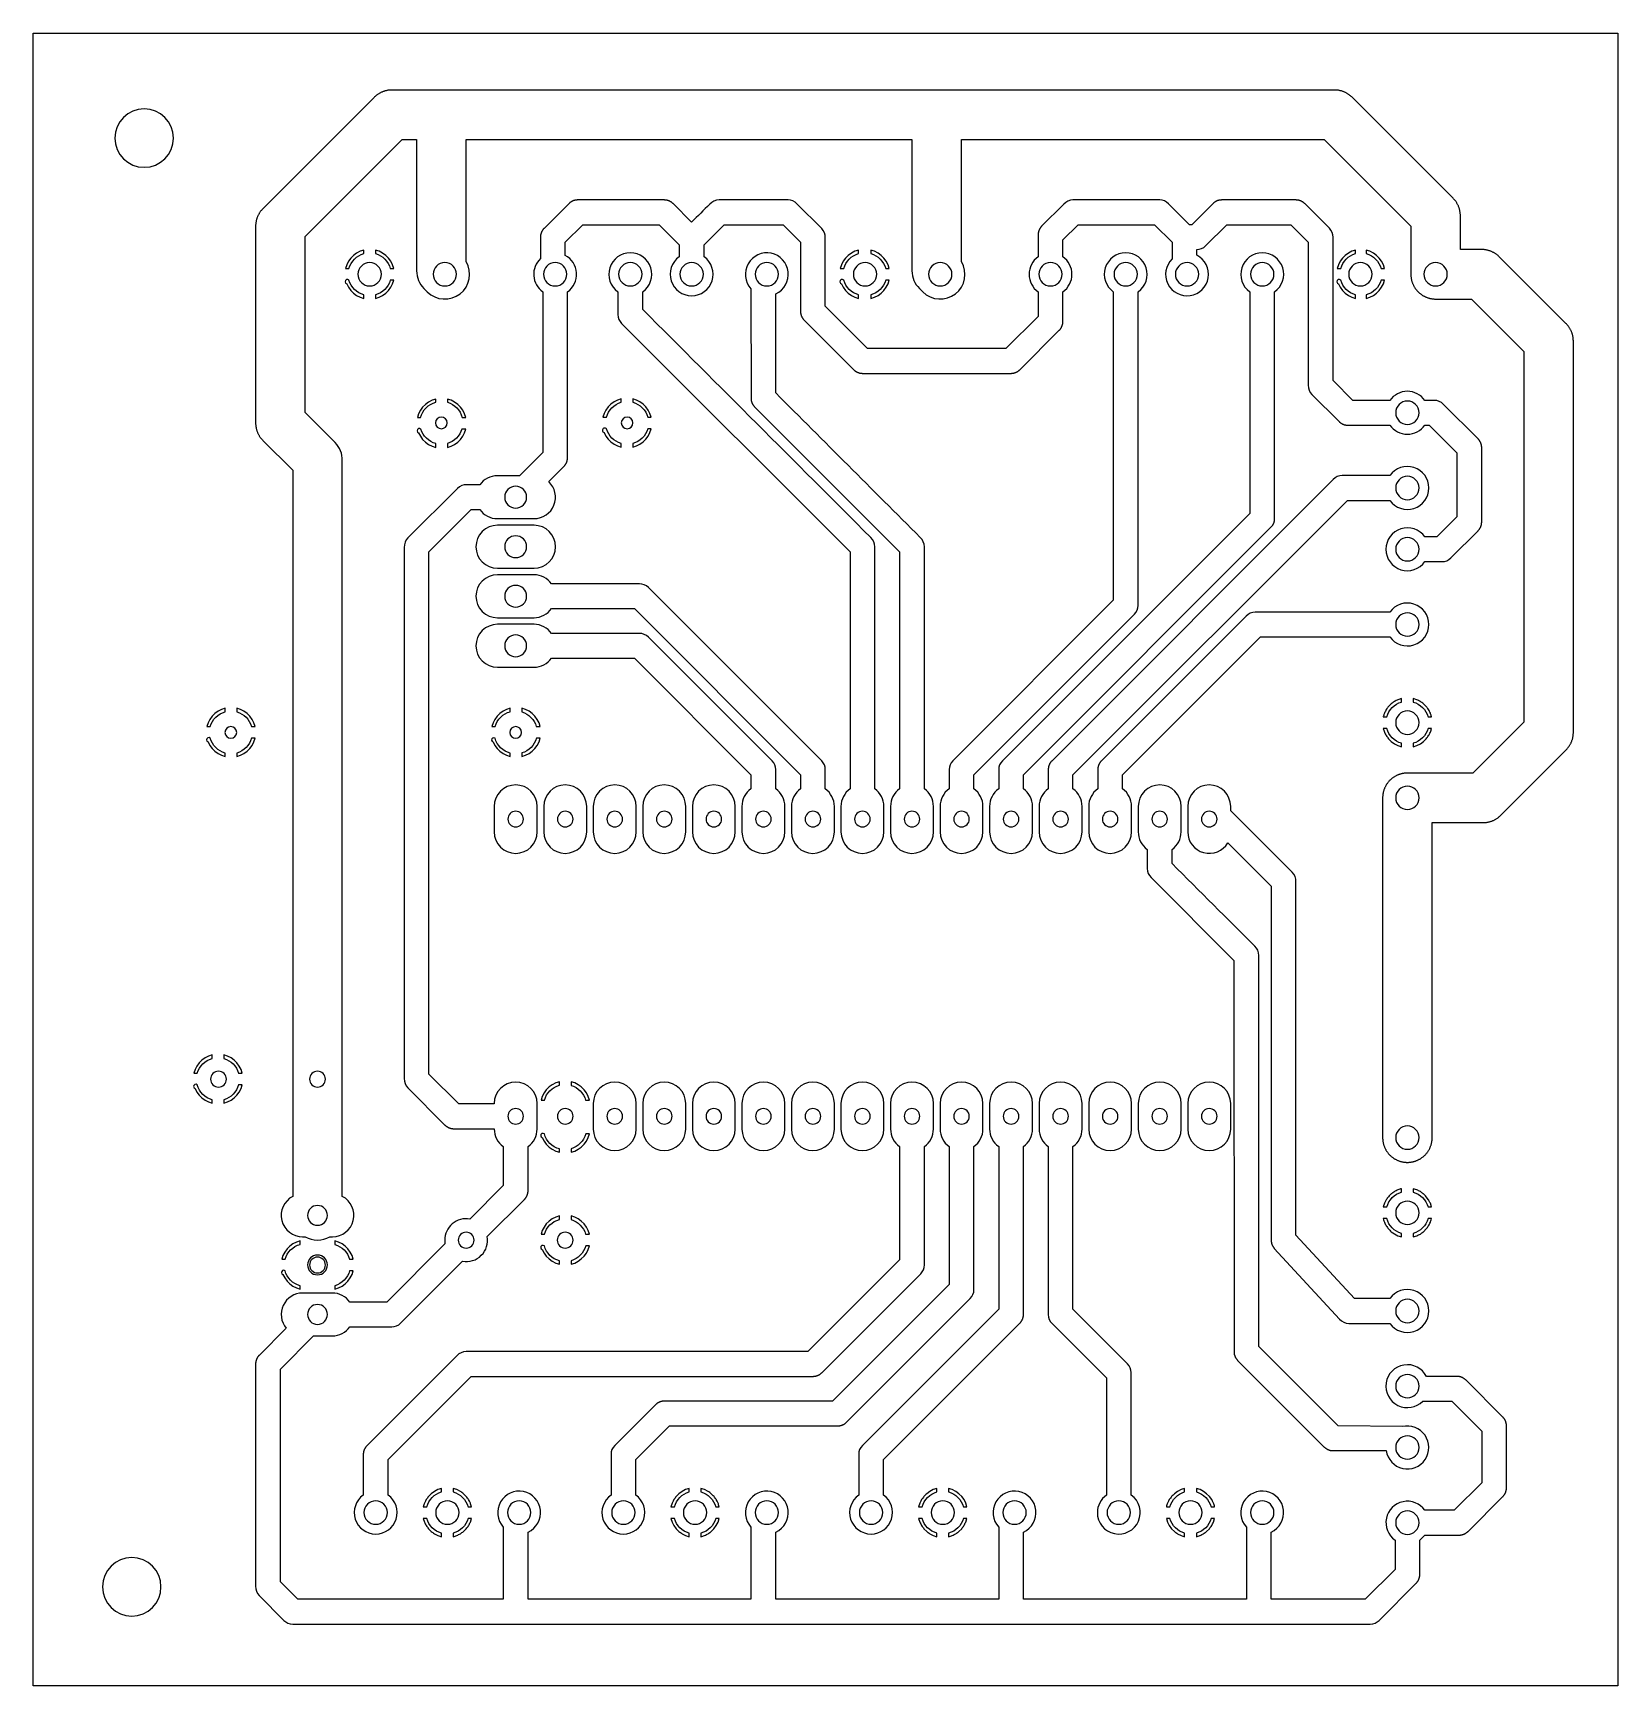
# Model space of a CAD drawing. Extents: x 81.1 to 162.4, y -5.1 to 79.7.
import ezdxf

# ---------------------------------------------------------------- set-up
doc = ezdxf.new("R2010")
doc.units = 0
for name, color, linetype in [('DIMENSION', 30, 'CONTINUOUS'), ('DRILL', 4, 'CONTINUOUS'), ('ROUTES', 7, 'CONTINUOUS')]:
    doc.layers.add(name, color=color, linetype=linetype)

msp = doc.modelspace()

# ---------------------------------------------------------------- linework, layer by layer
at = {"layer": 'DIMENSION'}
msp.add_lwpolyline([(162.395, 79.68), (162.395, -5.08), (81.135, -5.08), (81.135, 79.68), (162.395, 79.68)], dxfattribs=at)
at = {"layer": 'DIMENSION', "extrusion": (0, 0, -1)}
for centre in [(-86.83, 74.295), (-86.195, 0)]:
    msp.add_circle(centre, 1.5, dxfattribs=at)
at = {"layer": 'DRILL', "extrusion": (0, 0, -1)}
for centre, radius in [((-98.393, 67.31), 0.6), ((-102.248, 67.31), 0.6), ((-107.903, 67.31), 0.6), ((-111.758, 67.31), 0.6), ((-114.903, 67.31), 0.6), ((-118.758, 67.31), 0.6), ((-123.793, 67.31), 0.6), ((-127.648, 67.31), 0.6), ((-133.303, 67.31), 0.6), ((-137.158, 67.31), 0.6), ((-140.303, 67.31), 0.6), ((-144.158, 67.31), 0.6), ((-149.193, 67.31), 0.6), ((-153.048, 67.31), 0.6), ((-151.6, 60.208), 0.6), ((-102.07, 59.69), 0.3), ((-111.595, 59.69), 0.3), ((-151.6, 56.352), 0.6), ((-105.88, 55.88), 0.559), ((-105.88, 53.34), 0.559), ((-151.6, 53.208), 0.6), ((-105.88, 50.8), 0.559), ((-151.6, 49.352), 0.6), ((-105.88, 48.26), 0.559), ((-91.275, 43.815), 0.3), ((-105.88, 43.815), 0.3), ((-151.6, 44.318), 0.6), ((-151.6, 40.462), 0.6), ((-105.88, 39.37), 0.4), ((-108.42, 39.37), 0.4), ((-110.96, 39.37), 0.4), ((-113.5, 39.37), 0.4), ((-116.04, 39.37), 0.4), ((-118.58, 39.37), 0.4), ((-121.12, 39.37), 0.4), ((-123.66, 39.37), 0.4), ((-126.2, 39.37), 0.4), ((-128.74, 39.37), 0.4), ((-131.28, 39.37), 0.4), ((-133.82, 39.37), 0.4), ((-136.36, 39.37), 0.4), ((-138.9, 39.37), 0.4), ((-141.44, 39.37), 0.4), ((-90.64, 26.035), 0.406), ((-95.72, 26.035), 0.406), ((-105.88, 24.13), 0.4), ((-108.42, 24.13), 0.4), ((-110.96, 24.13), 0.4), ((-113.5, 24.13), 0.4), ((-116.04, 24.13), 0.4), ((-118.58, 24.13), 0.4), ((-121.12, 24.13), 0.4), ((-123.66, 24.13), 0.4), ((-126.2, 24.13), 0.4), ((-128.74, 24.13), 0.4), ((-131.28, 24.13), 0.4), ((-133.82, 24.13), 0.4), ((-136.36, 24.13), 0.4), ((-138.9, 24.13), 0.4), ((-141.44, 24.13), 0.4), ((-151.6, 23.038), 0.6), ((-95.72, 19.05), 0.508), ((-151.6, 19.182), 0.6), ((-103.34, 17.78), 0.406), ((-108.42, 17.78), 0.406), ((-95.72, 16.51), 0.508), ((-95.72, 16.503), 0.406), ((-95.72, 13.97), 0.508), ((-151.6, 14.148), 0.6), ((-151.6, 10.292), 0.6), ((-151.6, 7.148), 0.6), ((-98.703, 3.81), 0.6), ((-102.38, 3.81), 0.6), ((-106.058, 3.81), 0.6), ((-111.403, 3.81), 0.6), ((-115.08, 3.81), 0.6), ((-118.758, 3.81), 0.6), ((-124.103, 3.81), 0.6), ((-127.78, 3.81), 0.6), ((-131.458, 3.81), 0.6), ((-136.803, 3.81), 0.6), ((-140.48, 3.81), 0.6), ((-144.158, 3.81), 0.6), ((-151.6, 3.292), 0.6)]:
    msp.add_circle(centre, radius, dxfattribs=at)
at = {"layer": 'ROUTES'}
for points in [[(96.99, 26.007), (96.99, 57.752, 0.205528), (96.618, 58.683), (95.085, 60.216), (95.085, 69.248), (100.056, 74.219), (100.8, 74.219), (100.8, 67.488, 0.200876), (101.179, 66.583), (101.35, 66.412, 0.882244), (103.34, 67.958), (103.34, 74.219), (126.2, 74.219), (126.2, 67.488, 0.200876), (126.579, 66.583), (126.75, 66.412, 0.882244), (128.74, 67.958), (128.74, 74.219), (147.34, 74.219), (151.778, 69.781), (151.778, 67.31), (151.779, 67.282), (151.779, 67.253), (151.781, 67.225), (151.783, 67.196), (151.786, 67.167), (151.79, 67.138), (151.794, 67.108), (151.799, 67.079), (151.805, 67.049), (151.812, 67.02), (151.819, 66.99), (151.827, 66.961), (151.836, 66.931), (151.846, 66.901), (151.856, 66.872), (151.867, 66.843), (151.879, 66.813), (151.892, 66.784), (151.906, 66.755), (151.92, 66.727), (151.935, 66.698), (151.951, 66.67), (151.968, 66.642), (151.985, 66.615), (152.003, 66.588), (152.022, 66.561), (152.042, 66.535), (152.062, 66.51), (152.083, 66.484), (152.105, 66.46), (152.127, 66.436), (152.15, 66.412), (152.174, 66.389), (152.198, 66.367), (152.223, 66.345), (152.248, 66.324), (152.273, 66.304), (152.3, 66.284), (152.326, 66.265), (152.353, 66.247), (152.381, 66.23), (152.408, 66.213), (152.437, 66.197), (152.465, 66.182), (152.494, 66.168), (152.522, 66.154), (152.551, 66.141), (152.581, 66.129), (152.61, 66.118), (152.64, 66.108), (152.669, 66.098), (152.699, 66.089), (152.728, 66.081), (152.758, 66.074), (152.788, 66.067), (152.817, 66.061), (152.847, 66.056), (152.876, 66.052), (152.905, 66.048), (152.934, 66.045), (152.963, 66.043), (152.992, 66.041), (153.02, 66.04), (154.884, 66.04), (157.569, 63.355), (157.569, 44.341), (154.961, 41.732), (151.6, 41.732), (151.572, 41.732), (151.544, 41.731), (151.515, 41.729), (151.486, 41.727), (151.457, 41.724), (151.428, 41.72), (151.399, 41.716), (151.369, 41.711), (151.34, 41.705), (151.31, 41.699), (151.281, 41.691), (151.251, 41.683), (151.221, 41.674), (151.192, 41.665), (151.162, 41.654), (151.133, 41.643), (151.104, 41.631), (151.075, 41.618), (151.046, 41.605), (151.017, 41.59), (150.989, 41.575), (150.961, 41.559), (150.933, 41.543), (150.905, 41.525), (150.878, 41.507), (150.852, 41.488), (150.826, 41.468), (150.8, 41.448), (150.775, 41.427), (150.75, 41.405), (150.726, 41.383), (150.702, 41.36), (150.679, 41.337), (150.657, 41.313), (150.635, 41.288), (150.614, 41.263), (150.594, 41.237), (150.574, 41.211), (150.556, 41.184), (150.537, 41.157), (150.52, 41.13), (150.503, 41.102), (150.487, 41.074), (150.472, 41.046), (150.458, 41.017), (150.444, 40.988), (150.432, 40.959), (150.42, 40.93), (150.408, 40.9), (150.398, 40.871), (150.388, 40.841), (150.379, 40.812), (150.371, 40.782), (150.364, 40.752), (150.357, 40.723), (150.352, 40.693), (150.347, 40.664), (150.342, 40.635), (150.338, 40.605), (150.336, 40.576), (150.333, 40.547), (150.332, 40.519), (150.331, 40.49), (150.33, 23.038), (150.331, 23.01), (150.332, 22.981), (150.333, 22.953), (150.336, 22.924), (150.338, 22.895), (150.342, 22.865), (150.347, 22.836), (150.352, 22.807), (150.357, 22.777), (150.364, 22.748), (150.371, 22.718), (150.379, 22.688), (150.388, 22.659), (150.398, 22.629), (150.408, 22.6), (150.42, 22.57), (150.432, 22.541), (150.444, 22.512), (150.458, 22.483), (150.472, 22.454), (150.487, 22.426), (150.503, 22.398), (150.52, 22.37), (150.537, 22.343), (150.556, 22.316), (150.574, 22.289), (150.594, 22.263), (150.614, 22.237), (150.635, 22.212), (150.657, 22.187), (150.679, 22.163), (150.702, 22.14), (150.726, 22.117), (150.75, 22.095), (150.775, 22.073), (150.8, 22.052), (150.826, 22.032), (150.852, 22.012), (150.878, 21.993), (150.905, 21.975), (150.933, 21.957), (150.961, 21.941), (150.989, 21.925), (151.017, 21.91), (151.046, 21.895), (151.075, 21.882), (151.104, 21.869), (151.133, 21.857), (151.162, 21.846), (151.192, 21.835), (151.221, 21.826), (151.251, 21.817), (151.281, 21.809), (151.31, 21.801), (151.34, 21.795), (151.369, 21.789), (151.399, 21.784), (151.428, 21.78), (151.457, 21.776), (151.486, 21.773), (151.515, 21.771), (151.544, 21.769), (151.572, 21.768), (151.6, 21.768), (151.629, 21.768), (151.657, 21.769), (151.686, 21.771), (151.715, 21.773), (151.744, 21.776), (151.773, 21.78), (151.802, 21.784), (151.831, 21.789), (151.861, 21.795), (151.891, 21.801), (151.92, 21.809), (151.95, 21.817), (151.979, 21.826), (152.009, 21.835), (152.039, 21.846), (152.068, 21.857), (152.097, 21.869), (152.126, 21.882), (152.155, 21.895), (152.184, 21.91), (152.212, 21.925), (152.24, 21.941), (152.268, 21.957), (152.295, 21.975), (152.322, 21.993), (152.349, 22.012), (152.375, 22.032), (152.401, 22.052), (152.426, 22.073), (152.451, 22.095), (152.475, 22.117), (152.498, 22.14), (152.521, 22.163), (152.544, 22.187), (152.565, 22.212), (152.586, 22.237), (152.607, 22.263), (152.626, 22.289), (152.645, 22.316), (152.663, 22.343), (152.681, 22.37), (152.697, 22.398), (152.713, 22.426), (152.729, 22.454), (152.743, 22.483), (152.756, 22.512), (152.769, 22.541), (152.781, 22.57), (152.792, 22.6), (152.803, 22.629), (152.813, 22.659), (152.821, 22.688), (152.829, 22.718), (152.837, 22.748), (152.843, 22.777), (152.849, 22.807), (152.854, 22.836), (152.859, 22.865), (152.862, 22.895), (152.865, 22.924), (152.868, 22.953), (152.869, 22.981), (152.87, 23.01), (152.87, 23.038), (152.87, 39.192), (155.515, 39.193), (155.544, 39.193), (155.573, 39.195), (155.602, 39.197), (155.631, 39.2), (155.661, 39.204), (155.69, 39.209), (155.72, 39.214), (155.75, 39.22), (155.78, 39.226), (155.809, 39.234), (155.839, 39.242), (155.869, 39.251), (155.899, 39.261), (155.929, 39.272), (155.958, 39.283), (155.988, 39.295), (156.017, 39.308), (156.046, 39.322), (156.075, 39.337), (156.104, 39.352), (156.132, 39.368), (156.16, 39.385), (156.188, 39.403), (156.215, 39.422), (156.241, 39.441), (156.268, 39.461), (156.294, 39.482), (156.319, 39.503), (156.344, 39.525), (156.368, 39.548), (156.391, 39.571), (159.737, 42.917), (159.757, 42.937), (159.777, 42.958), (159.796, 42.979), (159.814, 43.001), (159.833, 43.024), (159.851, 43.047), (159.869, 43.071), (159.886, 43.095), (159.903, 43.12), (159.919, 43.146), (159.935, 43.172), (159.95, 43.199), (159.964, 43.226), (159.979, 43.254), (159.992, 43.282), (160.005, 43.311), (160.017, 43.34), (160.029, 43.369), (160.039, 43.399), (160.05, 43.43), (160.059, 43.461), (160.068, 43.492), (160.075, 43.523), (160.082, 43.555), (160.089, 43.587), (160.094, 43.619), (160.099, 43.651), (160.103, 43.684), (160.106, 43.717), (160.108, 43.749), (160.109, 43.782), (160.109, 63.881), (160.109, 63.909), (160.108, 63.938), (160.106, 63.967), (160.104, 63.996), (160.101, 64.025), (160.097, 64.055), (160.093, 64.085), (160.088, 64.114), (160.082, 64.144), (160.075, 64.174), (160.068, 64.204), (160.059, 64.234), (160.05, 64.264), (160.041, 64.293), (160.03, 64.323), (160.019, 64.353), (160.006, 64.382), (159.993, 64.412), (159.979, 64.441), (159.965, 64.469), (159.949, 64.498), (159.933, 64.526), (159.916, 64.554), (159.898, 64.582), (159.88, 64.609), (159.861, 64.636), (159.841, 64.662), (159.82, 64.688), (159.799, 64.713), (159.777, 64.738), (159.754, 64.762), (159.731, 64.786), (156.308, 68.208), (156.288, 68.228), (156.267, 68.247), (156.246, 68.266), (156.224, 68.285), (156.201, 68.303), (156.178, 68.322), (156.154, 68.339), (156.13, 68.356), (156.105, 68.373), (156.079, 68.389), (156.053, 68.405), (156.027, 68.42), (155.999, 68.435), (155.972, 68.449), (155.943, 68.463), (155.915, 68.476), (155.886, 68.488), (155.856, 68.499), (155.826, 68.51), (155.796, 68.52), (155.765, 68.53), (155.734, 68.538), (155.702, 68.546), (155.671, 68.553), (155.639, 68.559), (155.606, 68.565), (155.574, 68.569), (155.542, 68.573), (155.509, 68.576), (155.476, 68.578), (155.443, 68.58), (154.318, 68.58), (154.318, 70.34), (154.316, 70.373), (154.314, 70.406), (154.311, 70.438), (154.308, 70.471), (154.303, 70.503), (154.297, 70.535), (154.291, 70.567), (154.284, 70.599), (154.276, 70.631), (154.268, 70.662), (154.258, 70.692), (154.248, 70.723), (154.237, 70.753), (154.226, 70.782), (154.214, 70.812), (154.201, 70.84), (154.187, 70.869), (154.173, 70.896), (154.159, 70.923), (154.143, 70.95), (154.128, 70.976), (154.111, 71.002), (154.095, 71.027), (154.077, 71.051), (154.06, 71.075), (154.042, 71.098), (154.023, 71.121), (154.004, 71.143), (153.985, 71.164), (153.966, 71.185), (153.946, 71.205), (148.764, 76.387), (148.744, 76.407), (148.723, 76.426), (148.702, 76.445), (148.68, 76.464), (148.657, 76.482), (148.634, 76.501), (148.61, 76.518), (148.586, 76.535), (148.561, 76.552), (148.535, 76.568), (148.509, 76.584), (148.483, 76.599), (148.455, 76.614), (148.428, 76.628), (148.399, 76.642), (148.371, 76.655), (148.342, 76.667), (148.312, 76.678), (148.282, 76.689), (148.252, 76.699), (148.221, 76.709), (148.19, 76.717), (148.158, 76.725), (148.127, 76.732), (148.095, 76.738), (148.062, 76.744), (148.03, 76.748), (147.998, 76.752), (147.965, 76.755), (147.932, 76.757), (147.899, 76.759), (127.47, 76.759), (99.502, 76.759), (99.473, 76.758), (99.444, 76.756), (99.415, 76.754), (99.386, 76.751), (99.356, 76.747), (99.327, 76.743), (99.297, 76.737), (99.267, 76.731), (99.237, 76.725), (99.208, 76.717), (99.178, 76.709), (99.148, 76.7), (99.118, 76.69), (99.088, 76.68), (99.059, 76.668), (99.029, 76.656), (99, 76.643), (98.971, 76.629), (98.942, 76.614), (98.913, 76.599), (98.885, 76.583), (98.857, 76.566), (98.829, 76.548), (98.802, 76.53), (98.776, 76.51), (98.749, 76.49), (98.723, 76.47), (98.698, 76.448), (98.673, 76.426), (98.649, 76.404), (98.626, 76.38), (92.917, 70.672), (92.898, 70.652), (92.878, 70.631), (92.859, 70.61), (92.84, 70.588), (92.822, 70.565), (92.804, 70.542), (92.786, 70.518), (92.769, 70.494), (92.752, 70.469), (92.736, 70.443), (92.72, 70.417), (92.705, 70.39), (92.69, 70.363), (92.676, 70.335), (92.663, 70.307), (92.65, 70.278), (92.638, 70.249), (92.626, 70.22), (92.615, 70.19), (92.605, 70.159), (92.596, 70.128), (92.587, 70.097), (92.579, 70.066), (92.572, 70.034), (92.566, 70.002), (92.561, 69.97), (92.556, 69.938), (92.552, 69.905), (92.549, 69.872), (92.547, 69.84), (92.546, 69.807), (92.545, 59.69), (92.546, 59.657), (92.547, 59.624), (92.549, 59.592), (92.552, 59.559), (92.556, 59.526), (92.561, 59.494), (92.566, 59.462), (92.572, 59.43), (92.579, 59.398), (92.587, 59.367), (92.596, 59.336), (92.605, 59.305), (92.615, 59.274), (92.626, 59.244), (92.638, 59.215), (92.65, 59.186), (92.663, 59.157), (92.676, 59.129), (92.69, 59.101), (92.705, 59.074), (92.72, 59.047), (92.736, 59.021), (92.752, 58.995), (92.769, 58.97), (92.786, 58.946), (92.804, 58.922), (92.822, 58.899), (92.84, 58.876), (92.859, 58.854), (92.878, 58.833), (92.898, 58.812), (92.917, 58.792), (94.45, 57.259), (94.45, 20.026, 0.784773), (94.958, 17.95), (95.086, 17.95, 0.267824), (96.355, 17.95), (96.482, 17.95, 0.784775), (96.99, 20.026), (96.99, 26.007)], [(152.499, 2.657), (154.272, 2.657), (154.286, 2.658), (154.301, 2.659), (154.315, 2.66), (154.33, 2.661), (154.345, 2.663), (154.359, 2.665), (154.374, 2.668), (154.389, 2.671), (154.404, 2.674), (154.419, 2.678), (154.434, 2.682), (154.449, 2.687), (154.464, 2.692), (154.479, 2.697), (154.493, 2.703), (154.508, 2.709), (154.523, 2.715), (154.537, 2.722), (154.552, 2.729), (154.566, 2.737), (154.58, 2.745), (154.594, 2.754), (154.608, 2.763), (154.622, 2.772), (154.635, 2.782), (154.648, 2.792), (154.661, 2.802), (154.674, 2.813), (154.686, 2.824), (154.698, 2.835), (154.71, 2.847), (156.494, 4.631), (156.504, 4.641), (156.514, 4.651), (156.524, 4.662), (156.533, 4.673), (156.542, 4.684), (156.551, 4.696), (156.56, 4.708), (156.569, 4.72), (156.577, 4.733), (156.585, 4.745), (156.593, 4.759), (156.601, 4.772), (156.608, 4.785), (156.615, 4.799), (156.622, 4.813), (156.628, 4.828), (156.634, 4.842), (156.64, 4.857), (156.645, 4.872), (156.65, 4.887), (156.655, 4.903), (156.659, 4.918), (156.663, 4.934), (156.667, 4.95), (156.67, 4.966), (156.673, 4.982), (156.675, 4.998), (156.677, 5.014), (156.678, 5.031), (156.68, 5.047), (156.68, 5.064), (156.68, 8.255), (156.68, 8.269), (156.68, 8.284), (156.679, 8.298), (156.678, 8.313), (156.676, 8.327), (156.674, 8.342), (156.672, 8.357), (156.67, 8.372), (156.667, 8.387), (156.663, 8.401), (156.66, 8.416), (156.655, 8.431), (156.651, 8.446), (156.646, 8.461), (156.641, 8.476), (156.635, 8.491), (156.629, 8.506), (156.622, 8.52), (156.615, 8.535), (156.608, 8.549), (156.6, 8.564), (156.592, 8.578), (156.584, 8.592), (156.575, 8.605), (156.566, 8.619), (156.556, 8.632), (156.546, 8.646), (156.536, 8.658), (156.525, 8.671), (156.514, 8.684), (156.503, 8.696), (156.491, 8.707), (154.589, 10.609), (154.579, 10.619), (154.569, 10.629), (154.558, 10.638), (154.547, 10.648), (154.536, 10.657), (154.524, 10.666), (154.512, 10.675), (154.5, 10.683), (154.488, 10.692), (154.475, 10.7), (154.462, 10.708), (154.449, 10.715), (154.435, 10.723), (154.421, 10.73), (154.407, 10.736), (154.393, 10.743), (154.378, 10.749), (154.363, 10.755), (154.348, 10.76), (154.333, 10.765), (154.318, 10.77), (154.302, 10.774), (154.286, 10.778), (154.271, 10.782), (154.255, 10.785), (154.238, 10.787), (154.222, 10.79), (154.206, 10.792), (154.19, 10.793), (154.173, 10.794), (154.157, 10.795), (152.579, 10.795, 3.104271), (152.389, 9.525), (153.877, 9.525), (155.41, 7.992), (155.41, 5.343), (153.995, 3.927), (152.499, 3.927, 1.186384), (150.966, 2.394), (150.965, 0.898), (149.432, -0.635), (144.615, -0.635), (144.615, 2.81, 3.068662), (143.345, 3.069), (143.345, -0.635), (131.915, -0.635), (131.915, 2.81, 3.068698), (130.645, 3.069), (130.646, -0.635), (119.215, -0.635), (119.215, 2.81, 3.068676), (117.945, 3.069), (117.945, -0.635), (106.515, -0.635), (106.515, 2.81, 3.068662), (105.245, 3.069), (105.245, -0.635), (94.713, -0.635), (93.815, 0.263), (93.815, 11.167), (95.518, 12.87), (96.482, 12.87, 0.243501), (97.381, 13.335), (99.53, 13.335, 0.200876), (99.983, 13.524), (103.154, 16.696, 0.517711), (104.425, 17.966), (106.329, 19.871), (106.339, 19.881), (106.349, 19.891), (106.359, 19.902), (106.368, 19.913), (106.377, 19.924), (106.386, 19.936), (106.395, 19.948), (106.404, 19.96), (106.412, 19.973), (106.42, 19.985), (106.428, 19.999), (106.436, 20.012), (106.443, 20.025), (106.45, 20.039), (106.457, 20.053), (106.463, 20.068), (106.469, 20.082), (106.475, 20.097), (106.48, 20.112), (106.485, 20.127), (106.49, 20.143), (106.494, 20.158), (106.498, 20.174), (106.502, 20.19), (106.505, 20.206), (106.508, 20.222), (106.51, 20.238), (106.512, 20.254), (106.513, 20.271), (106.515, 20.287), (106.515, 20.304), (106.515, 22.578, 0.243535), (106.98, 23.476), (106.98, 24.784, 1), (104.78, 24.784), (104.78, 24.765), (102.968, 24.765), (101.435, 26.298), (101.435, 53.077), (103.603, 55.245), (104.042, 55.245, 0.243501), (104.941, 54.78), (106.82, 54.78, 0.67794), (107.577, 56.678), (108.352, 57.453), (108.361, 57.463), (108.371, 57.474), (108.381, 57.484), (108.39, 57.495), (108.399, 57.507), (108.408, 57.518), (108.417, 57.53), (108.426, 57.542), (108.434, 57.555), (108.442, 57.568), (108.45, 57.581), (108.458, 57.594), (108.465, 57.608), (108.472, 57.622), (108.479, 57.636), (108.485, 57.65), (108.491, 57.665), (108.497, 57.679), (108.503, 57.694), (108.508, 57.71), (108.512, 57.725), (108.517, 57.741), (108.521, 57.756), (108.524, 57.772), (108.527, 57.788), (108.53, 57.804), (108.532, 57.82), (108.534, 57.837), (108.536, 57.853), (108.537, 57.869), (108.537, 57.886), (108.538, 66.412, 0.55808), (108.42, 68.281), (108.42, 68.952), (109.318, 69.85), (113.237, 69.85), (114.268, 68.82), (114.268, 68.208, 3.146782), (115.538, 68.208), (115.538, 68.82), (116.568, 69.85), (119.587, 69.85), (120.485, 68.952), (120.486, 65.389), (120.486, 65.372), (120.487, 65.356), (120.489, 65.339), (120.491, 65.323), (120.493, 65.307), (120.496, 65.291), (120.499, 65.275), (120.502, 65.259), (120.506, 65.243), (120.511, 65.228), (120.515, 65.212), (120.52, 65.197), (120.526, 65.182), (120.532, 65.167), (120.538, 65.153), (120.544, 65.138), (120.551, 65.124), (120.558, 65.11), (120.565, 65.097), (120.573, 65.084), (120.581, 65.07), (120.589, 65.058), (120.597, 65.045), (120.606, 65.033), (120.615, 65.021), (120.624, 65.009), (120.633, 64.998), (120.642, 64.987), (120.652, 64.976), (120.662, 64.966), (120.671, 64.956), (123.211, 62.416), (123.221, 62.406), (123.232, 62.396), (123.243, 62.387), (123.254, 62.377), (123.265, 62.368), (123.276, 62.359), (123.288, 62.35), (123.301, 62.342), (123.313, 62.333), (123.326, 62.325), (123.339, 62.317), (123.352, 62.31), (123.366, 62.302), (123.38, 62.295), (123.394, 62.289), (123.408, 62.282), (123.423, 62.276), (123.438, 62.27), (123.453, 62.265), (123.468, 62.26), (123.483, 62.255), (123.499, 62.251), (123.514, 62.247), (123.53, 62.243), (123.546, 62.24), (123.562, 62.238), (123.579, 62.235), (123.595, 62.233), (123.611, 62.232), (123.628, 62.231), (123.644, 62.23), (131.28, 62.23), (131.297, 62.23), (131.313, 62.231), (131.33, 62.232), (131.346, 62.233), (131.362, 62.235), (131.378, 62.238), (131.395, 62.24), (131.411, 62.243), (131.426, 62.247), (131.442, 62.251), (131.458, 62.255), (131.473, 62.26), (131.488, 62.265), (131.503, 62.27), (131.518, 62.276), (131.533, 62.282), (131.547, 62.289), (131.561, 62.295), (131.575, 62.302), (131.589, 62.31), (131.602, 62.317), (131.615, 62.325), (131.628, 62.333), (131.64, 62.342), (131.652, 62.35), (131.664, 62.359), (131.676, 62.368), (131.687, 62.377), (131.698, 62.387), (131.709, 62.396), (131.719, 62.406), (131.729, 62.416), (133.752, 64.438), (133.761, 64.448), (133.771, 64.459), (133.781, 64.469), (133.79, 64.48), (133.799, 64.492), (133.808, 64.503), (133.817, 64.515), (133.826, 64.527), (133.834, 64.54), (133.842, 64.553), (133.85, 64.566), (133.858, 64.579), (133.865, 64.593), (133.872, 64.607), (133.879, 64.621), (133.885, 64.635), (133.891, 64.65), (133.897, 64.664), (133.903, 64.679), (133.908, 64.695), (133.912, 64.71), (133.917, 64.726), (133.921, 64.741), (133.924, 64.757), (133.927, 64.773), (133.93, 64.789), (133.932, 64.805), (133.934, 64.822), (133.936, 64.838), (133.937, 64.854), (133.937, 64.871), (133.938, 66.412, 0.517699), (133.938, 68.208), (133.938, 69.069), (134.718, 69.85), (138.637, 69.85), (139.535, 68.952), (139.535, 68.098, 3.104269), (140.805, 68.288), (140.805, 68.58, 0.198912), (141.254, 68.766), (142.338, 69.85), (145.622, 69.85), (146.52, 68.952, 0.00003), (146.521, 61.628, 0.211953), (146.706, 61.146), (148.094, 59.759), (148.104, 59.749), (148.114, 59.739), (148.125, 59.73), (148.136, 59.72), (148.147, 59.711), (148.159, 59.702), (148.171, 59.693), (148.183, 59.685), (148.195, 59.676), (148.208, 59.668), (148.221, 59.66), (148.234, 59.653), (148.248, 59.645), (148.262, 59.638), (148.276, 59.631), (148.29, 59.625), (148.305, 59.619), (148.32, 59.613), (148.335, 59.608), (148.35, 59.603), (148.365, 59.598), (148.381, 59.594), (148.397, 59.59), (148.412, 59.586), (148.428, 59.583), (148.445, 59.58), (148.461, 59.578), (148.477, 59.576), (148.493, 59.575), (148.51, 59.574), (148.526, 59.573), (150.702, 59.573, 0.517699), (152.499, 59.573), (152.725, 59.573), (154.14, 58.157), (154.14, 54.873), (153.11, 53.843), (152.499, 53.843, 3.146782), (152.499, 52.573), (153.373, 52.573, 0.200876), (153.826, 52.762), (155.224, 54.161), (155.234, 54.171), (155.244, 54.181), (155.254, 54.192), (155.263, 54.203), (155.272, 54.214), (155.281, 54.226), (155.29, 54.238), (155.299, 54.25), (155.307, 54.263), (155.315, 54.275), (155.323, 54.289), (155.331, 54.302), (155.338, 54.315), (155.345, 54.329), (155.352, 54.343), (155.358, 54.358), (155.364, 54.372), (155.37, 54.387), (155.375, 54.402), (155.38, 54.417), (155.385, 54.433), (155.389, 54.448), (155.393, 54.464), (155.397, 54.48), (155.4, 54.496), (155.403, 54.512), (155.405, 54.528), (155.407, 54.544), (155.408, 54.561), (155.41, 54.577), (155.41, 54.594), (155.41, 58.42), (155.41, 58.434), (155.41, 58.449), (155.409, 58.463), (155.408, 58.478), (155.406, 58.492), (155.404, 58.507), (155.402, 58.522), (155.4, 58.537), (155.397, 58.552), (155.393, 58.566), (155.39, 58.581), (155.385, 58.596), (155.381, 58.611), (155.376, 58.626), (155.371, 58.641), (155.365, 58.656), (155.359, 58.671), (155.352, 58.685), (155.345, 58.7), (155.338, 58.714), (155.33, 58.729), (155.322, 58.743), (155.314, 58.757), (155.305, 58.77), (155.296, 58.784), (155.286, 58.797), (155.276, 58.811), (155.266, 58.823), (155.255, 58.836), (155.244, 58.849), (155.233, 58.861), (155.221, 58.872), (153.44, 60.653, 0.200876), (152.988, 60.843), (152.499, 60.843, 0.517751), (150.702, 60.843, 0.000039), (148.806, 60.843), (147.79, 61.858), (147.79, 69.215, 0.200876), (147.601, 69.667), (146.334, 70.934), (146.324, 70.944), (146.314, 70.954), (146.303, 70.963), (146.292, 70.973), (146.281, 70.982), (146.269, 70.991), (146.257, 71), (146.245, 71.008), (146.233, 71.017), (146.22, 71.025), (146.207, 71.033), (146.194, 71.04), (146.18, 71.048), (146.166, 71.055), (146.152, 71.061), (146.138, 71.068), (146.123, 71.074), (146.108, 71.08), (146.093, 71.085), (146.078, 71.09), (146.063, 71.095), (146.047, 71.099), (146.031, 71.103), (146.016, 71.107), (146, 71.11), (145.983, 71.112), (145.967, 71.115), (145.951, 71.117), (145.935, 71.118), (145.918, 71.119), (145.902, 71.12), (142.075, 71.12), (142.061, 71.12), (142.047, 71.119), (142.032, 71.119), (142.018, 71.117), (142.003, 71.116), (141.988, 71.114), (141.974, 71.112), (141.959, 71.109), (141.944, 71.106), (141.929, 71.103), (141.914, 71.099), (141.899, 71.095), (141.884, 71.091), (141.869, 71.086), (141.854, 71.08), (141.84, 71.075), (141.825, 71.068), (141.81, 71.062), (141.796, 71.055), (141.781, 71.048), (141.767, 71.04), (141.753, 71.032), (141.739, 71.023), (141.725, 71.015), (141.711, 71.005), (141.698, 70.996), (141.685, 70.986), (141.672, 70.975), (141.659, 70.965), (141.647, 70.954), (141.635, 70.942), (141.623, 70.931), (140.542, 69.85), (140.433, 69.85), (139.353, 70.931, 0.200876), (138.9, 71.12), (134.455, 71.12, 0.211972), (133.983, 70.91), (132.845, 69.773), (132.834, 69.761), (132.823, 69.748), (132.812, 69.736), (132.802, 69.723), (132.792, 69.71), (132.782, 69.696), (132.773, 69.683), (132.764, 69.669), (132.756, 69.655), (132.748, 69.641), (132.74, 69.626), (132.733, 69.612), (132.726, 69.597), (132.719, 69.583), (132.713, 69.568), (132.707, 69.553), (132.702, 69.538), (132.697, 69.523), (132.693, 69.509), (132.688, 69.494), (132.685, 69.479), (132.681, 69.464), (132.678, 69.449), (132.676, 69.434), (132.674, 69.419), (132.672, 69.404), (132.67, 69.39), (132.669, 69.375), (132.668, 69.361), (132.668, 69.346), (132.668, 69.332), (132.668, 68.208, 0.517698), (132.668, 66.412), (132.668, 65.15), (131.017, 63.5), (123.923, 63.5), (121.755, 65.668, 0.000062), (121.755, 69.182, 0.211953), (121.569, 69.664), (120.303, 70.931, 0.200876), (119.85, 71.12), (116.305, 71.12, 0.211972), (115.833, 70.91, 0.00021), (114.903, 69.981), (113.949, 70.934), (113.939, 70.944), (113.929, 70.954), (113.918, 70.963), (113.907, 70.973), (113.896, 70.982), (113.884, 70.991), (113.872, 71), (113.86, 71.008), (113.848, 71.017), (113.835, 71.025), (113.822, 71.033), (113.809, 71.04), (113.795, 71.048), (113.781, 71.055), (113.767, 71.061), (113.753, 71.068), (113.738, 71.074), (113.723, 71.08), (113.708, 71.085), (113.693, 71.09), (113.678, 71.095), (113.662, 71.099), (113.646, 71.103), (113.631, 71.107), (113.615, 71.11), (113.598, 71.112), (113.582, 71.115), (113.566, 71.117), (113.55, 71.118), (113.533, 71.119), (113.517, 71.12), (109.055, 71.12), (109.041, 71.12), (109.027, 71.119), (109.012, 71.119), (108.998, 71.117), (108.983, 71.116), (108.968, 71.114), (108.954, 71.112), (108.939, 71.109), (108.924, 71.106), (108.909, 71.103), (108.894, 71.099), (108.879, 71.095), (108.864, 71.091), (108.849, 71.086), (108.834, 71.08), (108.82, 71.075), (108.805, 71.068), (108.79, 71.062), (108.776, 71.055), (108.761, 71.048), (108.747, 71.04), (108.733, 71.032), (108.719, 71.023), (108.705, 71.015), (108.691, 71.005), (108.678, 70.996), (108.665, 70.986), (108.652, 70.975), (108.639, 70.965), (108.627, 70.954), (108.615, 70.942), (108.603, 70.931), (107.336, 69.664), (107.327, 69.654), (107.317, 69.644), (107.307, 69.633), (107.298, 69.622), (107.289, 69.611), (107.28, 69.599), (107.271, 69.587), (107.262, 69.575), (107.254, 69.562), (107.246, 69.55), (107.238, 69.536), (107.23, 69.523), (107.223, 69.51), (107.216, 69.496), (107.209, 69.482), (107.203, 69.467), (107.197, 69.453), (107.191, 69.438), (107.185, 69.423), (107.18, 69.408), (107.176, 69.392), (107.171, 69.377), (107.167, 69.361), (107.164, 69.345), (107.161, 69.329), (107.158, 69.313), (107.156, 69.297), (107.154, 69.281), (107.152, 69.264), (107.151, 69.248), (107.151, 69.231), (107.15, 68.113, 0.474826), (107.268, 66.412), (107.268, 58.165), (106.082, 56.98), (104.941, 56.98, 0.243564), (104.042, 56.515, 0.000029), (103.373, 56.515, 0.211953), (102.891, 56.329), (100.351, 53.789, 0.211953), (100.166, 53.307, 0.000016), (100.166, 26.068, 0.211953), (100.351, 25.586), (102.253, 23.684), (102.265, 23.673), (102.277, 23.661), (102.289, 23.65), (102.302, 23.64), (102.315, 23.629), (102.328, 23.619), (102.341, 23.61), (102.355, 23.6), (102.369, 23.592), (102.383, 23.583), (102.397, 23.575), (102.411, 23.567), (102.426, 23.56), (102.44, 23.553), (102.455, 23.547), (102.47, 23.54), (102.484, 23.535), (102.499, 23.529), (102.514, 23.524), (102.529, 23.52), (102.544, 23.516), (102.559, 23.512), (102.574, 23.509), (102.589, 23.506), (102.604, 23.503), (102.618, 23.501), (102.633, 23.499), (102.648, 23.498), (102.662, 23.496), (102.677, 23.496), (102.691, 23.495), (104.78, 23.495), (104.78, 23.476, 0.243501), (105.245, 22.578), (105.245, 20.583), (103.527, 18.864, 0.464939), (102.24, 17.78), (102.256, 17.594), (99.267, 14.605), (97.381, 14.605, 0.243501), (96.482, 15.07), (94.958, 15.07, 0.637016), (94.116, 13.263), (92.723, 11.871), (92.712, 11.859), (92.701, 11.846), (92.69, 11.833), (92.68, 11.821), (92.67, 11.807), (92.66, 11.794), (92.651, 11.78), (92.642, 11.767), (92.634, 11.753), (92.625, 11.739), (92.618, 11.724), (92.61, 11.71), (92.603, 11.695), (92.597, 11.681), (92.591, 11.666), (92.585, 11.651), (92.58, 11.636), (92.575, 11.621), (92.57, 11.606), (92.566, 11.591), (92.563, 11.576), (92.559, 11.562), (92.556, 11.547), (92.554, 11.532), (92.551, 11.517), (92.55, 11.502), (92.548, 11.488), (92.547, 11.473), (92.546, 11.459), (92.546, 11.444), (92.546, 0.033, 0.211953), (92.731, -0.449), (93.998, -1.716, 0.200876), (94.45, -1.905), (105.88, -1.905), (118.58, -1.905, 0.000012), (131.252, -1.905), (131.309, -1.905, 0.000012), (143.98, -1.905), (149.695, -1.905, 0.200876), (150.148, -1.716), (152.049, 0.186), (152.059, 0.196), (152.069, 0.206), (152.079, 0.217), (152.088, 0.228), (152.097, 0.239), (152.106, 0.251), (152.115, 0.263), (152.124, 0.275), (152.132, 0.288), (152.14, 0.3), (152.148, 0.314), (152.156, 0.327), (152.163, 0.34), (152.17, 0.354), (152.177, 0.368), (152.183, 0.383), (152.189, 0.397), (152.195, 0.412), (152.2, 0.427), (152.205, 0.442), (152.21, 0.458), (152.214, 0.473), (152.218, 0.489), (152.222, 0.505), (152.225, 0.521), (152.228, 0.537), (152.23, 0.553), (152.232, 0.569), (152.233, 0.586), (152.235, 0.602), (152.235, 0.619), (152.235, 2.394), (152.499, 2.657)], [(97.334, 67.61, -0.260236), (98.093, 68.368), (98.093, 68.548), (97.905, 68.487), (97.727, 68.396), (97.565, 68.279), (97.424, 68.137), (97.307, 67.976), (97.216, 67.798), (97.155, 67.61), (97.334, 67.61)], [(98.693, 68.368, -0.260236), (99.451, 67.61), (99.631, 67.61), (99.57, 67.798), (99.479, 67.976), (99.361, 68.137), (99.22, 68.279), (99.058, 68.396), (98.88, 68.487), (98.693, 68.548), (98.693, 68.368)], [(124.76, 38.716), (124.76, 40.024, 0.243501), (124.295, 40.922), (124.295, 53.34, 0.211972), (124.086, 53.812, 0.000013), (112.393, 65.505), (112.393, 66.412, 3.146782), (111.123, 66.412), (111.123, 65.242, 0.200876), (111.313, 64.79), (123.025, 53.077), (123.025, 40.922, 0.243501), (122.56, 40.024), (122.56, 38.716, 1), (124.76, 38.716)], [(127.3, 38.716), (127.3, 40.024, 0.243501), (126.835, 40.922), (126.835, 53.34, 0.211972), (126.626, 53.812, 0.00002), (119.215, 61.223), (119.215, 66.31, 3.068688), (117.945, 66.569), (117.946, 60.944), (117.946, 60.927), (117.947, 60.911), (117.949, 60.894), (117.951, 60.878), (117.953, 60.862), (117.956, 60.846), (117.959, 60.83), (117.962, 60.814), (117.966, 60.798), (117.971, 60.783), (117.975, 60.767), (117.98, 60.752), (117.986, 60.737), (117.992, 60.722), (117.998, 60.708), (118.004, 60.693), (118.011, 60.679), (118.018, 60.665), (118.025, 60.652), (118.033, 60.639), (118.041, 60.625), (118.049, 60.613), (118.057, 60.6), (118.066, 60.588), (118.075, 60.576), (118.084, 60.564), (118.093, 60.553), (118.102, 60.542), (118.112, 60.531), (118.122, 60.521), (118.131, 60.511), (125.565, 53.077), (125.565, 40.922, 0.243501), (125.1, 40.024), (125.1, 38.716, 1), (127.3, 38.716)], [(122.705, 67.61, -0.260236), (123.463, 68.368), (123.463, 68.548), (123.275, 68.487), (123.097, 68.396), (122.936, 68.279), (122.794, 68.137), (122.677, 67.976), (122.586, 67.798), (122.525, 67.61), (122.705, 67.61)], [(124.093, 68.368, -0.260236), (124.851, 67.61), (125.031, 67.61), (124.97, 67.798), (124.879, 67.976), (124.761, 68.137), (124.62, 68.279), (124.458, 68.396), (124.28, 68.487), (124.093, 68.548), (124.093, 68.368)], [(137.793, 66.412, 3.146782), (136.523, 66.412), (136.523, 50.591), (128.295, 42.362, 0.200876), (128.105, 41.91), (128.105, 40.922, 0.243501), (127.64, 40.024), (127.64, 38.716, 1), (129.84, 38.716), (129.84, 40.024, 0.243501), (129.375, 40.922), (129.375, 41.647), (137.604, 49.875, 0.200876), (137.793, 50.328), (137.793, 66.412)], [(144.793, 66.412, 3.146782), (143.523, 66.412), (143.523, 55.051), (130.835, 42.362, 0.200876), (130.645, 41.91), (130.645, 40.922, 0.243501), (130.18, 40.024), (130.18, 38.716, 1), (132.38, 38.716), (132.38, 40.024, 0.243501), (131.915, 40.922), (131.915, 41.647), (144.604, 54.335, 0.200876), (144.793, 54.788), (144.793, 66.412)], [(148.185, 67.61, -0.260236), (148.943, 68.368), (148.943, 68.548), (148.756, 68.487), (148.577, 68.396), (148.416, 68.279), (148.274, 68.137), (148.157, 67.976), (148.066, 67.798), (148.005, 67.61), (148.185, 67.61)], [(149.493, 68.368, -0.260236), (150.251, 67.61), (150.431, 67.61), (150.37, 67.798), (150.279, 67.976), (150.161, 68.137), (150.02, 68.279), (149.858, 68.396), (149.68, 68.487), (149.493, 68.548), (149.493, 68.368)], [(98.093, 66.252, -0.260234), (97.334, 67.01, 1.310117), (97.216, 66.822), (97.307, 66.644), (97.424, 66.483), (97.565, 66.341), (97.727, 66.224), (97.905, 66.133), (98.093, 66.072), (98.093, 66.252)], [(99.451, 67.01, -0.260236), (98.693, 66.252), (98.693, 66.072), (98.88, 66.133), (99.058, 66.224), (99.22, 66.341), (99.361, 66.483), (99.479, 66.644), (99.57, 66.822), (99.631, 67.01), (99.451, 67.01)], [(123.463, 66.252, -0.260234), (122.705, 67.01, 1.310117), (122.586, 66.822), (122.677, 66.644), (122.794, 66.483), (122.936, 66.341), (123.097, 66.224), (123.275, 66.133), (123.463, 66.072), (123.463, 66.252)], [(124.851, 67.01, -0.260236), (124.093, 66.252), (124.093, 66.072), (124.28, 66.133), (124.458, 66.224), (124.62, 66.341), (124.761, 66.483), (124.879, 66.644), (124.97, 66.822), (125.031, 67.01), (124.851, 67.01)], [(148.943, 66.252, -0.260234), (148.185, 67.01, 1.310117), (148.066, 66.822), (148.157, 66.644), (148.274, 66.483), (148.416, 66.341), (148.577, 66.224), (148.756, 66.133), (148.943, 66.072), (148.943, 66.252)], [(150.251, 67.01, -0.260234), (149.493, 66.252), (149.493, 66.072), (149.68, 66.133), (149.858, 66.224), (150.02, 66.341), (150.161, 66.483), (150.279, 66.644), (150.37, 66.822), (150.431, 67.01), (150.251, 67.01)], [(101.007, 59.97, -0.267292), (101.779, 60.751), (101.779, 60.908), (101.591, 60.847), (101.413, 60.756), (101.251, 60.639), (101.11, 60.497), (100.993, 60.336), (100.902, 60.158), (100.841, 59.97), (101.007, 59.97)], [(102.379, 60.746, -0.26314), (103.134, 59.97), (103.317, 59.97), (103.256, 60.158), (103.165, 60.336), (103.047, 60.497), (102.906, 60.639), (102.744, 60.756), (102.566, 60.847), (102.379, 60.908), (102.379, 60.746)], [(110.535, 59.982, -0.260386), (111.288, 60.746), (111.288, 60.92), (111.1, 60.859), (110.922, 60.768), (110.761, 60.651), (110.619, 60.509), (110.502, 60.348), (110.411, 60.17), (110.35, 59.982), (110.535, 59.982)], [(111.888, 60.75, -0.264139), (112.656, 59.982), (112.826, 59.982), (112.765, 60.17), (112.674, 60.348), (112.557, 60.509), (112.415, 60.651), (112.254, 60.768), (112.076, 60.859), (111.888, 60.92), (111.888, 60.75)], [(101.779, 58.629, -0.257303), (101.018, 59.37, 1.300244), (100.902, 59.183), (100.993, 59.004), (101.11, 58.843), (101.251, 58.701), (101.413, 58.584), (101.591, 58.493), (101.779, 58.432), (101.779, 58.629)], [(103.123, 59.37, -0.253172), (102.379, 58.634), (102.379, 58.432), (102.566, 58.493), (102.744, 58.584), (102.906, 58.701), (103.047, 58.843), (103.165, 59.004), (103.256, 59.183), (103.317, 59.37), (103.123, 59.37)], [(111.288, 58.634, -0.25633), (110.539, 59.382, 1.348069), (110.411, 59.194), (110.502, 59.016), (110.619, 58.855), (110.761, 58.713), (110.922, 58.596), (111.1, 58.505), (111.288, 58.444), (111.288, 58.634)], [(112.651, 59.382, -0.260077), (111.888, 58.63), (111.888, 58.444), (112.076, 58.505), (112.254, 58.596), (112.415, 58.713), (112.557, 58.855), (112.674, 59.016), (112.765, 59.194), (112.826, 59.382), (112.651, 59.382)], [(150.702, 55.717, 3.146782), (150.702, 56.987), (148.263, 56.987, 0.211972), (147.791, 56.778), (133.362, 42.349), (133.352, 42.339), (133.342, 42.328), (133.333, 42.317), (133.324, 42.306), (133.315, 42.294), (133.306, 42.282), (133.297, 42.27), (133.289, 42.257), (133.281, 42.245), (133.273, 42.231), (133.265, 42.218), (133.258, 42.205), (133.251, 42.191), (133.244, 42.177), (133.238, 42.162), (133.232, 42.148), (133.226, 42.133), (133.22, 42.118), (133.215, 42.103), (133.211, 42.087), (133.206, 42.072), (133.202, 42.056), (133.199, 42.04), (133.196, 42.024), (133.193, 42.008), (133.191, 41.992), (133.189, 41.976), (133.187, 41.959), (133.186, 41.943), (133.186, 41.926), (133.185, 40.922, 0.243502), (132.72, 40.024), (132.72, 38.716, 1), (134.92, 38.716), (134.92, 40.024, 0.243501), (134.455, 40.922), (134.455, 41.647), (148.526, 55.717), (150.702, 55.717)], [(106.82, 52.24, 1), (106.82, 54.44), (104.941, 54.44, 1), (104.941, 52.24), (106.82, 52.24)], [(122.22, 38.716), (122.22, 40.024, 0.243502), (121.755, 40.922), (121.755, 41.91, 0.198903), (121.569, 42.359), (112.683, 51.246, 0.200876), (112.23, 51.435), (107.718, 51.435, 0.243501), (106.82, 51.9), (104.941, 51.9, 1), (104.941, 49.7), (106.82, 49.7, 0.243501), (107.718, 50.165), (111.967, 50.165), (120.485, 41.647), (120.485, 40.922, 0.243501), (120.02, 40.024), (120.02, 38.716, 1), (122.22, 38.716)], [(150.702, 48.717, 3.146782), (150.702, 49.987), (143.803, 49.987, 0.211972), (143.331, 49.778), (135.902, 42.349), (135.892, 42.339), (135.882, 42.328), (135.873, 42.317), (135.864, 42.306), (135.855, 42.294), (135.846, 42.282), (135.837, 42.27), (135.829, 42.257), (135.821, 42.245), (135.813, 42.231), (135.805, 42.218), (135.798, 42.205), (135.791, 42.191), (135.784, 42.177), (135.778, 42.162), (135.772, 42.148), (135.766, 42.133), (135.76, 42.118), (135.755, 42.103), (135.751, 42.087), (135.746, 42.072), (135.742, 42.056), (135.739, 42.04), (135.736, 42.024), (135.733, 42.008), (135.731, 41.992), (135.729, 41.976), (135.727, 41.959), (135.726, 41.943), (135.726, 41.926), (135.725, 40.922, 0.243502), (135.26, 40.024), (135.26, 38.716, 1), (137.46, 38.716), (137.46, 40.024, 0.243501), (136.995, 40.922), (136.995, 41.647), (144.066, 48.717), (150.702, 48.717)], [(119.68, 38.716), (119.68, 40.024, 0.243502), (119.215, 40.922), (119.215, 41.91, 0.198903), (119.029, 42.359), (112.683, 48.706, 0.200876), (112.23, 48.895), (107.718, 48.895, 0.243501), (106.82, 49.36), (104.941, 49.36, 1), (104.941, 47.16), (106.82, 47.16, 0.243501), (107.718, 47.625), (111.967, 47.625), (117.945, 41.647), (117.945, 40.922, 0.243501), (117.48, 40.024), (117.48, 38.716, 1), (119.68, 38.716)], [(90.219, 44.12, -0.26113), (90.984, 44.876), (90.984, 45.058), (90.797, 44.997), (90.618, 44.906), (90.457, 44.789), (90.315, 44.647), (90.198, 44.486), (90.107, 44.308), (90.046, 44.12), (90.219, 44.12)], [(91.584, 44.871, -0.256712), (92.332, 44.12), (92.522, 44.12), (92.461, 44.308), (92.37, 44.486), (92.253, 44.647), (92.111, 44.789), (91.95, 44.906), (91.772, 44.997), (91.584, 45.058), (91.584, 44.871)], [(104.824, 44.12, -0.263898), (105.6, 44.879), (105.6, 45.058), (105.413, 44.997), (105.234, 44.906), (105.073, 44.789), (104.931, 44.647), (104.814, 44.486), (104.723, 44.308), (104.662, 44.12), (104.824, 44.12)], [(106.2, 44.868, -0.253933), (106.937, 44.12), (107.138, 44.12), (107.077, 44.308), (106.986, 44.486), (106.869, 44.647), (106.727, 44.789), (106.566, 44.906), (106.388, 44.997), (106.2, 45.058), (106.2, 44.868)], [(150.542, 44.618, -0.260235), (151.3, 45.376, -0.000027), (151.3, 45.556, -0.000024), (151.113, 45.495, 0.000024), (150.935, 45.404, -0.000045), (150.773, 45.287, 0.000044), (150.632, 45.145, -0.000313), (150.525, 44.999), (150.515, 44.984, -0.000051), (150.424, 44.806, -0.000995), (150.375, 44.657), (150.366, 44.629), (150.362, 44.618), (150.542, 44.618)], [(151.9, 45.376, -0.260232), (152.659, 44.618), (152.838, 44.618), (152.835, 44.629), (152.826, 44.657, -0.001166), (152.777, 44.805, 0.000077), (152.686, 44.984), (152.675, 44.999, -0.000313), (152.569, 45.145), (152.428, 45.287, -0.000067), (152.266, 45.404, 0.000066), (152.088, 45.495), (151.9, 45.556), (151.9, 45.376)], [(90.984, 42.754, -0.263756), (90.216, 43.52, 1.266614), (90.107, 43.333), (90.198, 43.154), (90.315, 42.993), (90.457, 42.851), (90.618, 42.734), (90.797, 42.643), (90.984, 42.582), (90.984, 42.754)], [(92.335, 43.52, -0.259334), (91.584, 42.759), (91.584, 42.582), (91.772, 42.643), (91.95, 42.734), (92.111, 42.851), (92.253, 42.993), (92.37, 43.154), (92.461, 43.333), (92.522, 43.52), (92.335, 43.52)], [(105.6, 42.751, -0.266528), (104.821, 43.52, 1.215048), (104.723, 43.333), (104.814, 43.154), (104.931, 42.993), (105.073, 42.851), (105.234, 42.734), (105.413, 42.643), (105.6, 42.582), (105.6, 42.751)], [(106.94, 43.52, -0.256552), (106.2, 42.763), (106.2, 42.582), (106.388, 42.643), (106.566, 42.734), (106.727, 42.851), (106.869, 42.993), (106.986, 43.154), (107.077, 43.333), (107.138, 43.52), (106.94, 43.52)], [(151.3, 43.259, -0.260234), (150.542, 44.018), (150.362, 44.018), (150.379, 43.966), (150.388, 43.938), (150.423, 43.831, 0.000109), (150.514, 43.652, -0.000038), (150.631, 43.491, 0.000037), (150.773, 43.349), (150.931, 43.233), (151.113, 43.141), (151.3, 43.08), (151.3, 43.259)], [(152.659, 44.018, -0.260232), (151.9, 43.259), (151.9, 43.08), (152.088, 43.141), (152.269, 43.233), (152.427, 43.349, 0.000028), (152.569, 43.491, -0.000102), (152.686, 43.652, 0.0001), (152.777, 43.83), (152.813, 43.938), (152.822, 43.966), (152.838, 44.018), (152.659, 44.018)], [(106.98, 38.716), (106.98, 40.024, 1), (104.78, 40.024), (104.78, 38.716, 1), (106.98, 38.716)], [(109.52, 38.716), (109.52, 40.024, 1), (107.32, 40.024), (107.32, 38.716, 1), (109.52, 38.716)], [(112.06, 38.716), (112.06, 40.024, 1), (109.86, 40.024), (109.86, 38.716, 1), (112.06, 38.716)], [(114.6, 38.716), (114.6, 40.024, 1), (112.4, 40.024), (112.4, 38.716, 1), (114.6, 38.716)], [(117.14, 38.716), (117.14, 40.024, 1), (114.94, 40.024), (114.94, 38.716, 1), (117.14, 38.716)], [(150.513, 6.985, 2.571355), (151.343, 8.217), (148.053, 8.255), (143.98, 12.328), (143.98, 32.385, 0.211972), (143.771, 32.857, 0.000035), (139.535, 37.093), (139.535, 37.818, 0.243501), (140, 38.716), (140, 40.024, 1), (137.8, 40.024), (137.8, 38.716, 0.243501), (138.265, 37.818), (138.265, 36.83, 0.200876), (138.455, 36.378), (142.71, 32.122), (142.711, 12.049), (142.711, 12.032), (142.712, 12.016), (142.714, 11.999), (142.716, 11.983), (142.718, 11.967), (142.721, 11.951), (142.724, 11.935), (142.727, 11.919), (142.731, 11.903), (142.736, 11.888), (142.74, 11.872), (142.745, 11.857), (142.751, 11.842), (142.757, 11.827), (142.763, 11.813), (142.769, 11.798), (142.776, 11.784), (142.783, 11.77), (142.79, 11.757), (142.798, 11.744), (142.806, 11.73), (142.814, 11.718), (142.822, 11.705), (142.831, 11.693), (142.84, 11.681), (142.849, 11.669), (142.858, 11.658), (142.867, 11.647), (142.877, 11.636), (142.887, 11.626), (142.896, 11.616), (147.341, 7.171), (147.351, 7.161), (147.362, 7.151), (147.373, 7.142), (147.384, 7.132), (147.395, 7.123), (147.406, 7.114), (147.418, 7.105), (147.431, 7.097), (147.443, 7.088), (147.456, 7.08), (147.469, 7.072), (147.482, 7.065), (147.496, 7.057), (147.51, 7.05), (147.524, 7.044), (147.538, 7.037), (147.553, 7.031), (147.568, 7.025), (147.583, 7.02), (147.598, 7.015), (147.613, 7.01), (147.629, 7.006), (147.644, 7.002), (147.66, 6.998), (147.676, 6.995), (147.692, 6.993), (147.709, 6.99), (147.725, 6.988), (147.741, 6.987), (147.758, 6.986), (147.774, 6.985), (150.513, 6.985)], [(150.702, 13.513, 3.146782), (150.702, 14.783), (148.881, 14.783), (145.885, 18.028, 0.000012), (145.885, 36.162, 0.211953), (145.699, 36.644), (142.54, 39.803), (142.54, 40.024, 1), (140.34, 40.024), (140.34, 38.716, 0.764261), (142.389, 38.159), (144.615, 35.932), (144.615, 17.78), (144.616, 17.767), (144.616, 17.753), (144.617, 17.739), (144.618, 17.725), (144.619, 17.712), (144.621, 17.698), (144.623, 17.684), (144.625, 17.67), (144.628, 17.655), (144.631, 17.641), (144.634, 17.627), (144.638, 17.613), (144.642, 17.599), (144.646, 17.585), (144.651, 17.571), (144.656, 17.556), (144.662, 17.542), (144.667, 17.528), (144.674, 17.515), (144.68, 17.501), (144.687, 17.487), (144.694, 17.473), (144.702, 17.46), (144.71, 17.447), (144.718, 17.434), (144.727, 17.421), (144.736, 17.408), (144.745, 17.395), (144.755, 17.383), (144.765, 17.371), (144.775, 17.359), (148.121, 13.735, 0.218945), (148.603, 13.513), (150.702, 13.513)], [(89.556, 26.342, -0.26113), (90.321, 27.098), (90.321, 27.28), (90.134, 27.219), (89.956, 27.128), (89.794, 27.011), (89.653, 26.87), (89.535, 26.708), (89.445, 26.53), (89.384, 26.342), (89.556, 26.342)], [(90.921, 27.093, -0.256712), (91.67, 26.342), (91.859, 26.342), (91.798, 26.53), (91.708, 26.708), (91.59, 26.87), (91.449, 27.011), (91.287, 27.128), (91.109, 27.219), (90.921, 27.28), (90.921, 27.093)], [(90.321, 24.976, -0.263756), (89.553, 25.742, 1.266614), (89.445, 25.555), (89.535, 25.377), (89.653, 25.215), (89.794, 25.074), (89.956, 24.956), (90.134, 24.865), (90.321, 24.804), (90.321, 24.976)], [(91.672, 25.742, -0.259334), (90.921, 24.981), (90.921, 24.804), (91.109, 24.865), (91.287, 24.956), (91.449, 25.074), (91.59, 25.215), (91.708, 25.377), (91.798, 25.555), (91.859, 25.742), (91.672, 25.742)], [(127.3, 23.476), (127.3, 24.784, 1), (125.1, 24.784), (125.1, 23.476, 0.243501), (125.565, 22.578), (125.565, 16.773), (120.857, 12.065), (103.34, 12.065, 0.211972), (102.868, 11.855), (98.245, 7.233), (98.234, 7.221), (98.223, 7.208), (98.212, 7.196), (98.202, 7.183), (98.192, 7.17), (98.182, 7.156), (98.173, 7.143), (98.164, 7.129), (98.156, 7.115), (98.148, 7.101), (98.14, 7.086), (98.133, 7.072), (98.126, 7.057), (98.119, 7.043), (98.113, 7.028), (98.107, 7.013), (98.102, 6.998), (98.097, 6.983), (98.093, 6.969), (98.088, 6.954), (98.085, 6.939), (98.081, 6.924), (98.078, 6.909), (98.076, 6.894), (98.074, 6.879), (98.072, 6.864), (98.07, 6.85), (98.069, 6.835), (98.068, 6.821), (98.068, 6.806), (98.068, 6.792), (98.068, 4.708, 3.146782), (99.338, 4.708), (99.338, 6.529), (103.603, 10.795), (121.137, 10.795), (121.153, 10.796), (121.17, 10.797), (121.186, 10.798), (121.202, 10.8), (121.218, 10.803), (121.235, 10.805), (121.251, 10.808), (121.266, 10.812), (121.282, 10.816), (121.298, 10.82), (121.313, 10.825), (121.328, 10.83), (121.343, 10.835), (121.358, 10.841), (121.373, 10.847), (121.387, 10.854), (121.401, 10.86), (121.415, 10.867), (121.429, 10.875), (121.442, 10.882), (121.455, 10.89), (121.468, 10.898), (121.48, 10.907), (121.492, 10.915), (121.504, 10.924), (121.516, 10.933), (121.527, 10.942), (121.538, 10.952), (121.549, 10.961), (121.559, 10.971), (121.569, 10.981), (126.646, 16.058, 0.200876), (126.835, 16.51), (126.835, 22.578, 0.243501), (127.3, 23.476)], [(107.354, 24.967, -0.26113), (108.119, 25.722), (108.119, 25.905), (107.932, 25.844), (107.754, 25.753), (107.592, 25.636), (107.45, 25.494), (107.333, 25.332), (107.242, 25.154), (107.181, 24.967), (107.354, 24.967)], [(108.719, 25.717, -0.256712), (109.467, 24.967), (109.657, 24.967), (109.596, 25.154), (109.505, 25.332), (109.388, 25.494), (109.246, 25.636), (109.085, 25.753), (108.907, 25.844), (108.719, 25.905), (108.719, 25.717)], [(112.06, 23.476), (112.06, 24.784, 1), (109.86, 24.784), (109.86, 23.476, 1), (112.06, 23.476)], [(129.84, 23.476), (129.84, 24.784, 1), (127.64, 24.784), (127.64, 23.476, 0.243501), (128.105, 22.578), (128.105, 15.503), (122.127, 9.525), (113.484, 9.525), (113.468, 9.524), (113.451, 9.523), (113.435, 9.522), (113.419, 9.52), (113.402, 9.517), (113.386, 9.515), (113.37, 9.512), (113.354, 9.508), (113.339, 9.504), (113.323, 9.5), (113.308, 9.495), (113.293, 9.49), (113.278, 9.485), (113.263, 9.479), (113.248, 9.473), (113.234, 9.466), (113.22, 9.46), (113.206, 9.453), (113.192, 9.445), (113.179, 9.438), (113.166, 9.43), (113.153, 9.422), (113.141, 9.413), (113.128, 9.405), (113.116, 9.396), (113.105, 9.387), (113.094, 9.378), (113.083, 9.368), (113.072, 9.359), (113.061, 9.349), (113.051, 9.339), (110.957, 7.245, 0.200876), (110.768, 6.792), (110.768, 4.708, 3.146782), (112.038, 4.708), (112.038, 6.529), (113.763, 8.255), (122.407, 8.255), (122.423, 8.256), (122.44, 8.257), (122.456, 8.258), (122.472, 8.26), (122.488, 8.263), (122.505, 8.265), (122.521, 8.268), (122.536, 8.272), (122.552, 8.276), (122.568, 8.28), (122.583, 8.285), (122.598, 8.29), (122.613, 8.295), (122.628, 8.301), (122.643, 8.307), (122.657, 8.314), (122.671, 8.32), (122.685, 8.327), (122.699, 8.335), (122.712, 8.342), (122.725, 8.35), (122.738, 8.358), (122.75, 8.367), (122.762, 8.375), (122.774, 8.384), (122.786, 8.393), (122.797, 8.402), (122.808, 8.412), (122.819, 8.421), (122.829, 8.431), (122.839, 8.441), (129.186, 14.788, 0.200876), (129.375, 15.24), (129.375, 22.578, 0.243501), (129.84, 23.476)], [(114.6, 23.476), (114.6, 24.784, 1), (112.4, 24.784), (112.4, 23.476, 1), (114.6, 23.476)], [(117.14, 23.476), (117.14, 24.784, 1), (114.94, 24.784), (114.94, 23.476, 1), (117.14, 23.476)], [(119.68, 23.476), (119.68, 24.784, 1), (117.48, 24.784), (117.48, 23.476, 1), (119.68, 23.476)], [(122.22, 23.476), (122.22, 24.784, 1), (120.02, 24.784), (120.02, 23.476, 1), (122.22, 23.476)], [(124.76, 23.476), (124.76, 24.784, 1), (122.56, 24.784), (122.56, 23.476, 1), (124.76, 23.476)], [(132.38, 23.476), (132.38, 24.784, 1), (130.18, 24.784), (130.18, 23.476, 0.243501), (130.645, 22.578), (130.645, 14.233), (123.657, 7.245, 0.200876), (123.468, 6.792), (123.468, 4.708, 3.146782), (124.738, 4.708), (124.738, 6.529), (131.729, 13.521), (131.739, 13.531), (131.749, 13.541), (131.759, 13.552), (131.768, 13.563), (131.777, 13.574), (131.786, 13.586), (131.795, 13.598), (131.804, 13.61), (131.812, 13.623), (131.82, 13.635), (131.828, 13.649), (131.836, 13.662), (131.843, 13.675), (131.85, 13.689), (131.857, 13.703), (131.863, 13.718), (131.869, 13.732), (131.875, 13.747), (131.88, 13.762), (131.885, 13.777), (131.89, 13.793), (131.894, 13.808), (131.898, 13.824), (131.902, 13.84), (131.905, 13.856), (131.908, 13.872), (131.91, 13.888), (131.912, 13.904), (131.913, 13.921), (131.915, 13.937), (131.915, 13.954), (131.915, 22.578, 0.243501), (132.38, 23.476)], [(135.703, 3.81, 1.643759), (137.438, 4.708), (137.438, 10.988, 0.198903), (137.252, 11.437), (134.455, 14.233), (134.455, 22.578, 0.243501), (134.92, 23.476), (134.92, 24.784, 1), (132.72, 24.784), (132.72, 23.476, 0.243501), (133.185, 22.578), (133.185, 13.97, 0.211972), (133.395, 13.498, 0.000053), (136.168, 10.725), (136.168, 4.708, 0.243501), (135.703, 3.81)], [(137.46, 23.476), (137.46, 24.784, 1), (135.26, 24.784), (135.26, 23.476, 1), (137.46, 23.476)], [(140, 23.476), (140, 24.784, 1), (137.8, 24.784), (137.8, 23.476, 1), (140, 23.476)], [(142.54, 23.476), (142.54, 24.784, 1), (140.34, 24.784), (140.34, 23.476, 1), (142.54, 23.476)], [(108.119, 22.458, -0.263756), (107.351, 23.224, 1.266614), (107.242, 23.037), (107.333, 22.859), (107.45, 22.697), (107.592, 22.556), (107.754, 22.438), (107.932, 22.347), (108.119, 22.286), (108.119, 22.458)], [(109.47, 23.224, -0.259334), (108.719, 22.463), (108.719, 22.286), (108.907, 22.347), (109.085, 22.438), (109.246, 22.556), (109.388, 22.697), (109.505, 22.859), (109.596, 23.037), (109.657, 23.224), (109.47, 23.224)], [(150.542, 19.482, -0.260236), (151.3, 20.241, -0.00004), (151.3, 20.42, -0.000028), (151.113, 20.359, 0.000027), (150.935, 20.268, -0.000387), (150.788, 20.162), (150.774, 20.152, -0.000055), (150.632, 20.01, 0.000052), (150.51, 19.842), (150.495, 19.811, -0.000481), (150.423, 19.67), (150.362, 19.482), (150.542, 19.482)], [(151.9, 20.241, -0.260232), (152.659, 19.482), (152.838, 19.482), (152.777, 19.67, -0.000481), (152.705, 19.811), (152.696, 19.829), (152.688, 19.846), (152.569, 20.009, -0.000035), (152.427, 20.152), (152.413, 20.162, -0.00042), (152.266, 20.268, 0.000029), (152.088, 20.359), (151.9, 20.42), (151.9, 20.241)], [(107.354, 18.084, -0.26113), (108.119, 18.839), (108.119, 19.022), (107.932, 18.961), (107.754, 18.87), (107.592, 18.752), (107.45, 18.611), (107.333, 18.449), (107.242, 18.271), (107.181, 18.084), (107.354, 18.084)], [(108.719, 18.834, -0.256712), (109.467, 18.084), (109.657, 18.084), (109.596, 18.271), (109.505, 18.449), (109.388, 18.611), (109.246, 18.752), (109.085, 18.87), (108.907, 18.961), (108.719, 19.022), (108.719, 18.834)], [(151.3, 18.124, -0.260239), (150.542, 18.882), (150.362, 18.882, -0.000802), (150.399, 18.769), (150.408, 18.741), (150.423, 18.696, 0.000225), (150.514, 18.516, -0.000071), (150.631, 18.355, 0.000069), (150.773, 18.213), (150.935, 18.096), (151.113, 18.005), (151.3, 17.944), (151.3, 18.124)], [(152.659, 18.882, -0.260232), (151.9, 18.124), (151.9, 17.944), (152.088, 18.005, -0.000279), (152.265, 18.095, 0.000273), (152.428, 18.213), (152.569, 18.355, -0.000042), (152.686, 18.516, 0.000041), (152.777, 18.695), (152.793, 18.741), (152.802, 18.769, -0.000802), (152.838, 18.882), (152.659, 18.882)], [(94.059, 16.806, -0.26113), (94.825, 17.562), (94.825, 17.744), (94.637, 17.683), (94.459, 17.592), (94.298, 17.475), (94.156, 17.334), (94.039, 17.172), (93.948, 16.994), (93.887, 16.806), (94.059, 16.806)], [(96.613, 17.557, -0.256712), (97.361, 16.806), (97.551, 16.806), (97.49, 16.994), (97.399, 17.172), (97.282, 17.334), (97.14, 17.475), (96.979, 17.592), (96.801, 17.683), (96.613, 17.744), (96.613, 17.557)], [(108.119, 16.718, -0.263756), (107.351, 17.484, 1.266614), (107.242, 17.296), (107.333, 17.118), (107.45, 16.956), (107.592, 16.815), (107.754, 16.698), (107.932, 16.607), (108.119, 16.546), (108.119, 16.718)], [(109.47, 17.484, -0.259334), (108.719, 16.723), (108.719, 16.546), (108.907, 16.607), (109.085, 16.698), (109.246, 16.815), (109.388, 16.956), (109.505, 17.118), (109.596, 17.296), (109.657, 17.484), (109.47, 17.484)], [(94.825, 15.44, -0.263756), (94.056, 16.206, 1.266614), (93.948, 16.019), (94.039, 15.841), (94.156, 15.679), (94.298, 15.538), (94.459, 15.42), (94.637, 15.329), (94.825, 15.268), (94.825, 15.44)], [(97.364, 16.206, -0.259334), (96.613, 15.445), (96.613, 15.268), (96.801, 15.329), (96.979, 15.42), (97.14, 15.538), (97.282, 15.679), (97.399, 15.841), (97.49, 16.019), (97.551, 16.206), (97.364, 16.206)], [(101.322, 4.11, -0.260236), (102.08, 4.868, -0.000042), (102.08, 5.048), (101.893, 4.987), (101.715, 4.896), (101.553, 4.779, -0.000042), (101.412, 4.637, 0.000041), (101.294, 4.476), (101.253, 4.395), (101.239, 4.368, -0.001182), (101.204, 4.298, 0.000068), (101.142, 4.11), (101.322, 4.11)], [(102.68, 4.868, -0.26023), (103.439, 4.11, 0.000022), (103.618, 4.11, -0.000039), (103.557, 4.297, -0.000906), (103.522, 4.368), (103.508, 4.395), (103.467, 4.475, 0.000174), (103.349, 4.637, -0.000085), (103.208, 4.779, 0.000084), (103.046, 4.896), (102.868, 4.987), (102.68, 5.048), (102.68, 4.868)], [(114.022, 4.11, -0.26023), (114.78, 4.868), (114.78, 5.048), (114.593, 4.987), (114.415, 4.896), (114.253, 4.779, -0.000042), (114.112, 4.637, 0.000041), (113.994, 4.476), (113.953, 4.395), (113.939, 4.368, -0.001003), (113.903, 4.298), (113.842, 4.11), (114.022, 4.11)], [(115.38, 4.868, -0.26023), (116.139, 4.11, 0.000022), (116.318, 4.11, -0.000039), (116.257, 4.297, -0.000906), (116.222, 4.368), (116.208, 4.395), (116.167, 4.475, 0.000174), (116.049, 4.637, -0.000085), (115.908, 4.779, 0.000084), (115.746, 4.896), (115.568, 4.987), (115.38, 5.048), (115.38, 4.868)], [(126.722, 4.11, -0.26023), (127.48, 4.868), (127.48, 5.048), (127.293, 4.987), (127.115, 4.896), (126.953, 4.779, -0.000042), (126.812, 4.637, 0.000041), (126.694, 4.476), (126.653, 4.395), (126.639, 4.368, -0.001003), (126.603, 4.298), (126.542, 4.11), (126.722, 4.11)], [(128.08, 4.868, -0.26023), (128.839, 4.11), (129.018, 4.11), (128.957, 4.298), (128.867, 4.475), (128.749, 4.637), (128.608, 4.779), (128.446, 4.896), (128.268, 4.987), (128.08, 5.048), (128.08, 4.868)], [(139.422, 4.11, -0.260236), (140.18, 4.868, -0.000042), (140.18, 5.048), (139.993, 4.987), (139.815, 4.896), (139.653, 4.779, -0.000042), (139.512, 4.637, 0.000041), (139.394, 4.476), (139.353, 4.395), (139.339, 4.368, -0.001182), (139.304, 4.298, 0.000068), (139.242, 4.11), (139.422, 4.11)], [(140.78, 4.868, -0.26023), (141.539, 4.11, 0.000022), (141.718, 4.11, -0.000041), (141.657, 4.297, -0.000899), (141.622, 4.368), (141.608, 4.395), (141.567, 4.475), (141.449, 4.637), (141.308, 4.779), (141.146, 4.896), (140.968, 4.987), (140.78, 5.048), (140.78, 4.868)], [(102.08, 2.752, -0.260236), (101.322, 3.51), (101.142, 3.51), (101.202, 3.326, 0.000771), (101.294, 3.144, 0.000471), (101.413, 2.981), (101.553, 2.841, 0.000061), (101.715, 2.724), (101.893, 2.633), (102.08, 2.572), (102.08, 2.752)], [(103.439, 3.51, -0.260232), (102.68, 2.752), (102.68, 2.572, -0.000009), (102.864, 2.632, -0.004956), (102.868, 2.633, -0.00005), (103.046, 2.724, 0.000059), (103.208, 2.841), (103.348, 2.981, 0.000466), (103.466, 3.144, 0.000028), (103.557, 3.322), (103.618, 3.51), (103.439, 3.51)], [(114.78, 2.752, -0.260232), (114.022, 3.51), (113.842, 3.51), (113.903, 3.322), (113.994, 3.144), (114.113, 2.981), (114.253, 2.841, 0.000027), (114.415, 2.724), (114.593, 2.633), (114.78, 2.572), (114.78, 2.752)], [(116.139, 3.51, -0.260236), (115.38, 2.752, -0.000042), (115.38, 2.572, -0.000009), (115.564, 2.632, -0.004956), (115.568, 2.633, -0.00005), (115.746, 2.724, 0.000059), (115.908, 2.841), (116.048, 2.981), (116.166, 3.144), (116.257, 3.322), (116.318, 3.51), (116.139, 3.51)], [(127.48, 2.752, -0.260236), (126.722, 3.51), (126.542, 3.51), (126.602, 3.326, 0.000771), (126.694, 3.144, 0.000471), (126.813, 2.981), (126.953, 2.841, 0.000009), (127.115, 2.724), (127.293, 2.633), (127.48, 2.572), (127.48, 2.752)], [(128.839, 3.51, -0.260236), (128.08, 2.752, -0.000042), (128.08, 2.572, -0.000009), (128.264, 2.632, -0.004956), (128.268, 2.633, -0.00005), (128.446, 2.724, 0.000059), (128.608, 2.841), (128.748, 2.981, 0.000466), (128.866, 3.144, 0.000028), (128.957, 3.322), (129.018, 3.51), (128.839, 3.51)], [(140.18, 2.752, -0.260236), (139.422, 3.51), (139.242, 3.51), (139.303, 3.322), (139.394, 3.144), (139.513, 2.981), (139.653, 2.841, 0.000027), (139.815, 2.724), (139.993, 2.633), (140.18, 2.572), (140.18, 2.752)], [(141.539, 3.51, -0.260232), (140.78, 2.752), (140.78, 2.572, -0.000009), (140.964, 2.632, -0.004956), (140.968, 2.633, -0.00005), (141.146, 2.724, 0.000059), (141.308, 2.841), (141.448, 2.981, 0.000466), (141.566, 3.144, 0.000783), (141.659, 3.326), (141.718, 3.51), (141.539, 3.51)]]:
    msp.add_lwpolyline(points, format="xyb", dxfattribs=at)

doc.saveas('drawing.dxf')
